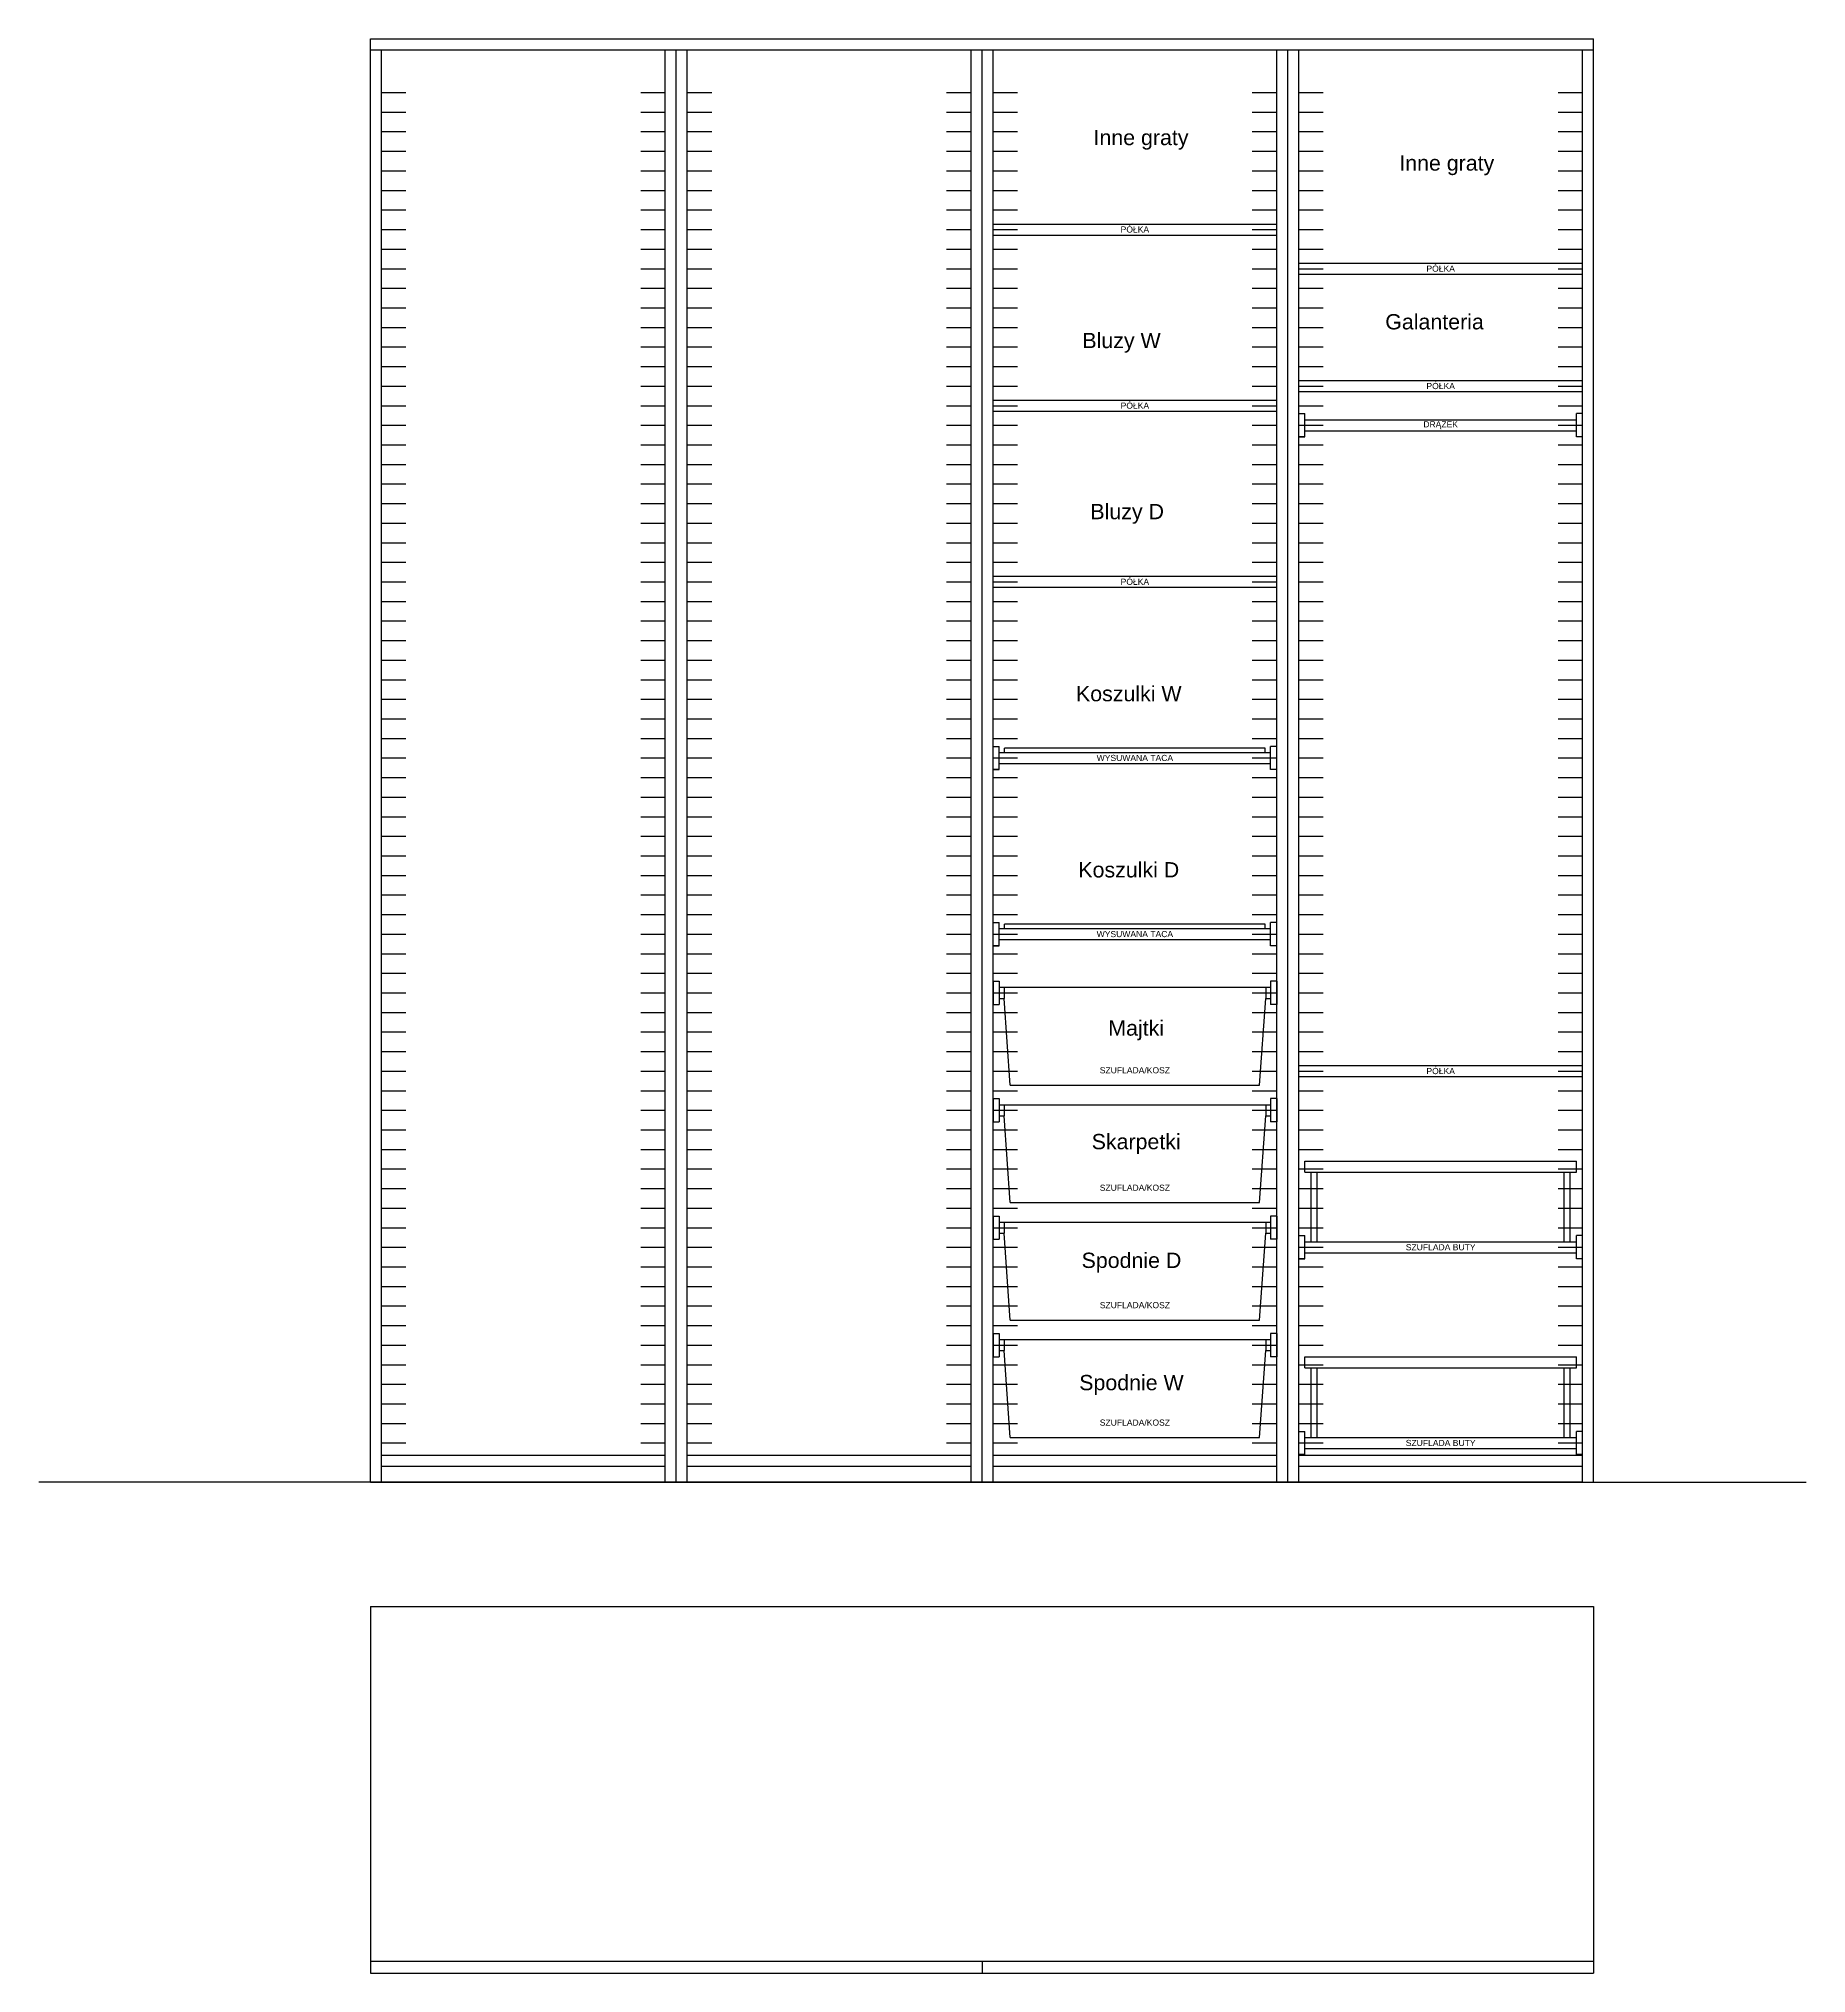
# Model space of a CAD drawing. Header units: millimetres. Extents: x 1528 to 3291, y 305 to 1763.
# Drawn here: x 2743 to 3032, y 872.8 to 1189.1 of the extents above; entities that cross this region are included whole.
import ezdxf

# ---------------------------------------------------------------- set-up
doc = ezdxf.new("R2010")
doc.units = ezdxf.units.MM

msp = doc.modelspace()

# ---------------------------------------------------------------- texts
at = {"char_height": 2.5, "width": 44.4, "attachment_point": 5}
for s, insert in [('{\\fArial|b0|i0|c238|p0;Inne graty}', (2923.21, 1172.58)), ('{\\fArial|b0|i0|c238|p0;Inne graty}', (2973.21, 1168.41)), ('{\\fArial|b0|i0|c238|p0;Galanteria}', (2971.21, 1142.81)), ('{\\fArial|b0|i0|c238|p0;Bluzy W}', (2920.03, 1139.39)), ('{\\fArial|b0|i0|c238|p0;Bluzy D}', (2920.95, 1111.42)), ('{\\fArial|b0|i0|c238|p0;Koszulki W}', (2921.21, 1082.01)), ('{\\fArial|b0|i0|c238|p0;Koszulki D}', (2921.21, 1053.21)), ('{\\fArial|b0|i0|c238|p0;Majtki}', (2922.42, 1026.98)), ('{\\fArial|b0|i0|c238|p0;Skarpetki}', (2922.42, 1008.41)), ('{\\fArial|b0|i0|c238|p0;Spodnie D}', (2921.65, 989)), ('{\\fArial|b0|i0|c238|p0;Spodnie W}', (2921.65, 969.01))]:
    msp.add_mtext(s, dxfattribs=dict(at, insert=insert))

# ---------------------------------------------------------------- blocks, each defined once
blk = doc.blocks.new('Z$W@#12316')
for p, q in [((0, 0), (0, 3.8)), ((0, 3.8), (1, 3.8)), ((1, 0), (1, 3.8)), ((46.4, 3.8), (45.4, 3.8)), ((45.4, 0), (45.4, 3.8)), ((46.4, 0), (46.4, 3.8)), ((0, 0), (1, 0)), ((1, 0), (0, 0)), ((1, 2.8), (45.4, 2.8)), ((1, 1), (45.4, 1)), ((46.4, 0), (45.4, 0)), ((46.4, 0), (45.4, 0)), ((46.4, 1), (46.4, 2.8))]:
    blk.add_line(p, q)
at = {"insert": (23.2, 1.9), "char_height": 1, "width": 44.4, "attachment_point": 5}
blk.add_mtext('{\\fArial|b0|i0|c238|p0;DRĄŻEK}', dxfattribs=at)
blk = doc.blocks.new('Z$W@#3035')
for p, q in [((0, 0), (0, 1.8)), ((0, 1.8), (46.4, 1.8)), ((0, 0), (46.4, 0)), ((46.4, 0), (46.4, 1.8))]:
    blk.add_line(p, q)
at = {"insert": (23.2, 0.9), "char_height": 1, "width": 46.4, "attachment_point": 5}
blk.add_mtext('{\\fArial|b0|i0|c238|p0;PÓŁKA}', dxfattribs=at)
blk = doc.blocks.new('Z$W@#288')
for p, q in [((1, 16), (45.4, 16)), ((1, 14.2), (1, 16)), ((45.4, 14.2), (45.4, 16)), ((1, 14.2), (45.4, 14.2)), ((2, 2.8), (2, 14.2)), ((3, 2.8), (3, 14.2)), ((43.4, 2.8), (43.4, 14.2)), ((44.4, 2.8), (44.4, 14.2)), ((0, 0), (0, 3.8)), ((0, 3.8), (1, 3.8)), ((1, 0), (1, 3.8)), ((46.4, 3.8), (45.4, 3.8)), ((45.4, 0), (45.4, 3.8)), ((46.4, 0), (46.4, 3.8)), ((0, 0), (1, 0)), ((1, 0), (0, 0)), ((1, 2.8), (45.4, 2.8)), ((1, 1), (45.4, 1)), ((46.4, 0), (45.4, 0)), ((46.4, 0), (45.4, 0)), ((46.4, 1), (46.4, 2.8))]:
    blk.add_line(p, q)
at = {"insert": (23.2, 1.9), "char_height": 1, "width": 44.4, "attachment_point": 5}
blk.add_mtext('{\\fArial|b0|i0|c238|p0;SZUFLADA BUTY}', dxfattribs=at)
blk = doc.blocks.new('Z$W@#30106')
for p, q in [((0, 18), (0, 14.2)), ((0, 18), (1, 18)), ((1, 18), (1, 14.2)), ((1, 17), (45.4, 17)), ((1.8, 17), (1.8, 15.2)), ((44.6, 17), (44.6, 15.2)), ((46.4, 18), (45.4, 18)), ((45.4, 18), (45.4, 14.2)), ((46.4, 18), (46.4, 14.2)), ((46.4, 17), (46.4, 15.2)), ((0, 14.2), (1, 14.2)), ((1, 15.2), (1.8, 15.2)), ((2.8, 1), (1.8, 15.2)), ((43.6, 1), (44.6, 15.2)), ((44.6, 15.2), (45.4, 15.2)), ((46.4, 14.2), (45.4, 14.2)), ((2.8, 1), (43.6, 1))]:
    blk.add_line(p, q)
at = {"insert": (23.2, 3.43), "char_height": 1, "width": 42.8, "attachment_point": 5}
blk.add_mtext('{\\fArial|b0|i0|c238|p0;SZUFLADA/KOSZ}', dxfattribs=at)
blk = doc.blocks.new('Z$W@#27446')
for p, q in [((0, 0), (0, 3.8)), ((0, 3.8), (1, 3.8)), ((1, 0), (1, 3.8)), ((1.9, 2.8), (1.9, 3.5)), ((44.5, 3.5), (1.9, 3.5)), ((44.5, 2.8), (44.5, 3.5)), ((46.4, 3.8), (45.4, 3.8)), ((45.4, 0), (45.4, 3.8)), ((46.4, 0), (46.4, 3.8)), ((0, 0), (1, 0)), ((1, 0), (0, 0)), ((1, 2.8), (45.4, 2.8)), ((1, 1), (45.4, 1)), ((46.4, 0), (45.4, 0)), ((46.4, 0), (45.4, 0)), ((46.4, 1), (46.4, 2.8))]:
    blk.add_line(p, q)
at = {"insert": (23.2, 1.9), "char_height": 1, "width": 44.4, "attachment_point": 5}
blk.add_mtext('{\\fArial|b0|i0|c238|p0;WYSUWANA TACA}', dxfattribs=at)

# ---------------------------------------------------------------- linework, layer by layer
for p, q in [((2797.21, 953.11), (2797.21, 1189.11)), ((2797.21, 1189.11), (2997.21, 1189.11)), ((2797.21, 1187.31), (2997.21, 1187.31)), ((2799.01, 953.11), (2799.01, 1187.31)), ((2845.41, 953.11), (2845.41, 1187.31)), ((2847.21, 953.11), (2847.21, 1187.31)), ((2849.01, 953.11), (2849.01, 1187.31)), ((2895.41, 953.11), (2895.41, 1187.31)), ((2897.21, 953.11), (2897.21, 1187.31)), ((2899.01, 953.11), (2899.01, 1187.31)), ((2945.41, 953.11), (2945.41, 1187.31)), ((2947.21, 953.11), (2947.21, 1187.31)), ((2949.01, 953.11), (2949.01, 1187.31)), ((2995.41, 953.11), (2995.41, 1187.31)), ((2997.21, 953.11), (2997.21, 1189.11)), ((2799.01, 957.51), (2845.41, 957.51)), ((2799.01, 955.71), (2845.41, 955.71)), ((2849.01, 957.51), (2895.41, 957.51)), ((2849.01, 955.71), (2895.41, 955.71)), ((2899.01, 957.51), (2945.41, 957.51)), ((2899.01, 955.71), (2945.41, 955.71)), ((2949.01, 957.51), (2995.41, 957.51)), ((2949.01, 955.71), (2995.41, 955.71)), ((2995.41, 953.11), (2742.96, 953.11)), ((2797.21, 953.11), (2997.21, 953.11)), ((2955.62, 953.11), (3032, 953.11)), ((2797.21, 932.8), (2797.21, 872.8)), ((2797.21, 932.8), (2997.21, 932.8)), ((2997.21, 932.8), (2997.21, 872.8)), ((2797.21, 874.8), (2997.21, 874.8)), ((2897.21, 874.8), (2897.21, 872.8)), ((2797.21, 872.8), (2997.21, 872.8))]:
    msp.add_line(p, q)
at = {"color": 7, "true_color": 0xedefed}
for p, q in [((2799.01, 1180.31), (2803.01, 1180.31)), ((2841.41, 1180.31), (2845.41, 1180.31)), ((2849.01, 1180.31), (2853.01, 1180.31)), ((2891.41, 1180.31), (2895.41, 1180.31)), ((2899.01, 1180.31), (2903.01, 1180.31)), ((2941.41, 1180.31), (2945.41, 1180.31)), ((2949.01, 1180.31), (2953.01, 1180.31)), ((2991.41, 1180.31), (2995.41, 1180.31)), ((2799.01, 1177.11), (2803.01, 1177.11)), ((2841.41, 1177.11), (2845.41, 1177.11)), ((2849.01, 1177.11), (2853.01, 1177.11)), ((2891.41, 1177.11), (2895.41, 1177.11)), ((2899.01, 1177.11), (2903.01, 1177.11)), ((2941.41, 1177.11), (2945.41, 1177.11)), ((2949.01, 1177.11), (2953.01, 1177.11)), ((2991.41, 1177.11), (2995.41, 1177.11)), ((2799.01, 1173.91), (2803.01, 1173.91)), ((2841.41, 1173.91), (2845.41, 1173.91)), ((2849.01, 1173.91), (2853.01, 1173.91)), ((2891.41, 1173.91), (2895.41, 1173.91)), ((2899.01, 1173.91), (2903.01, 1173.91)), ((2941.41, 1173.91), (2945.41, 1173.91)), ((2949.01, 1173.91), (2953.01, 1173.91)), ((2991.41, 1173.91), (2995.41, 1173.91)), ((2799.01, 1170.71), (2803.01, 1170.71)), ((2841.41, 1170.71), (2845.41, 1170.71)), ((2849.01, 1170.71), (2853.01, 1170.71)), ((2891.41, 1170.71), (2895.41, 1170.71)), ((2899.01, 1170.71), (2903.01, 1170.71)), ((2941.41, 1170.71), (2945.41, 1170.71)), ((2949.01, 1170.71), (2953.01, 1170.71)), ((2991.41, 1170.71), (2995.41, 1170.71)), ((2799.01, 1167.51), (2803.01, 1167.51)), ((2841.41, 1167.51), (2845.41, 1167.51)), ((2849.01, 1167.51), (2853.01, 1167.51)), ((2891.41, 1167.51), (2895.41, 1167.51)), ((2899.01, 1167.51), (2903.01, 1167.51)), ((2941.41, 1167.51), (2945.41, 1167.51)), ((2949.01, 1167.51), (2953.01, 1167.51)), ((2991.41, 1167.51), (2995.41, 1167.51)), ((2799.01, 1164.31), (2803.01, 1164.31)), ((2841.41, 1164.31), (2845.41, 1164.31)), ((2849.01, 1164.31), (2853.01, 1164.31)), ((2891.41, 1164.31), (2895.41, 1164.31)), ((2899.01, 1164.31), (2903.01, 1164.31)), ((2941.41, 1164.31), (2945.41, 1164.31)), ((2949.01, 1164.31), (2953.01, 1164.31)), ((2991.41, 1164.31), (2995.41, 1164.31)), ((2799.01, 1161.11), (2803.01, 1161.11)), ((2841.41, 1161.11), (2845.41, 1161.11)), ((2849.01, 1161.11), (2853.01, 1161.11)), ((2891.41, 1161.11), (2895.41, 1161.11)), ((2899.01, 1161.11), (2903.01, 1161.11)), ((2941.41, 1161.11), (2945.41, 1161.11)), ((2949.01, 1161.11), (2953.01, 1161.11)), ((2991.41, 1161.11), (2995.41, 1161.11)), ((2799.01, 1157.91), (2803.01, 1157.91)), ((2841.41, 1157.91), (2845.41, 1157.91)), ((2849.01, 1157.91), (2853.01, 1157.91)), ((2891.41, 1157.91), (2895.41, 1157.91)), ((2899.01, 1157.91), (2903.01, 1157.91)), ((2941.41, 1157.91), (2945.41, 1157.91)), ((2949.01, 1157.91), (2953.01, 1157.91)), ((2991.41, 1157.91), (2995.41, 1157.91)), ((2799.01, 1154.71), (2803.01, 1154.71)), ((2841.41, 1154.71), (2845.41, 1154.71)), ((2849.01, 1154.71), (2853.01, 1154.71)), ((2891.41, 1154.71), (2895.41, 1154.71)), ((2899.01, 1154.71), (2903.01, 1154.71)), ((2941.41, 1154.71), (2945.41, 1154.71)), ((2949.01, 1154.71), (2953.01, 1154.71)), ((2991.41, 1154.71), (2995.41, 1154.71)), ((2799.01, 1151.51), (2803.01, 1151.51)), ((2841.41, 1151.51), (2845.41, 1151.51)), ((2849.01, 1151.51), (2853.01, 1151.51)), ((2891.41, 1151.51), (2895.41, 1151.51)), ((2899.01, 1151.51), (2903.01, 1151.51)), ((2941.41, 1151.51), (2945.41, 1151.51)), ((2949.01, 1151.51), (2953.01, 1151.51)), ((2991.41, 1151.51), (2995.41, 1151.51)), ((2799.01, 1148.31), (2803.01, 1148.31)), ((2841.41, 1148.31), (2845.41, 1148.31)), ((2849.01, 1148.31), (2853.01, 1148.31)), ((2891.41, 1148.31), (2895.41, 1148.31)), ((2899.01, 1148.31), (2903.01, 1148.31)), ((2941.41, 1148.31), (2945.41, 1148.31)), ((2949.01, 1148.31), (2953.01, 1148.31)), ((2991.41, 1148.31), (2995.41, 1148.31)), ((2799.01, 1145.11), (2803.01, 1145.11)), ((2841.41, 1145.11), (2845.41, 1145.11)), ((2849.01, 1145.11), (2853.01, 1145.11)), ((2891.41, 1145.11), (2895.41, 1145.11)), ((2899.01, 1145.11), (2903.01, 1145.11)), ((2941.41, 1145.11), (2945.41, 1145.11)), ((2949.01, 1145.11), (2953.01, 1145.11)), ((2991.41, 1145.11), (2995.41, 1145.11)), ((2799.01, 1141.91), (2803.01, 1141.91)), ((2841.41, 1141.91), (2845.41, 1141.91)), ((2849.01, 1141.91), (2853.01, 1141.91)), ((2891.41, 1141.91), (2895.41, 1141.91)), ((2899.01, 1141.91), (2903.01, 1141.91)), ((2941.41, 1141.91), (2945.41, 1141.91)), ((2949.01, 1141.91), (2953.01, 1141.91)), ((2991.41, 1141.91), (2995.41, 1141.91)), ((2799.01, 1138.71), (2803.01, 1138.71)), ((2841.41, 1138.71), (2845.41, 1138.71)), ((2849.01, 1138.71), (2853.01, 1138.71)), ((2891.41, 1138.71), (2895.41, 1138.71)), ((2899.01, 1138.71), (2903.01, 1138.71)), ((2941.41, 1138.71), (2945.41, 1138.71)), ((2949.01, 1138.71), (2953.01, 1138.71)), ((2991.41, 1138.71), (2995.41, 1138.71)), ((2799.01, 1135.51), (2803.01, 1135.51)), ((2841.41, 1135.51), (2845.41, 1135.51)), ((2849.01, 1135.51), (2853.01, 1135.51)), ((2891.41, 1135.51), (2895.41, 1135.51)), ((2899.01, 1135.51), (2903.01, 1135.51)), ((2941.41, 1135.51), (2945.41, 1135.51)), ((2949.01, 1135.51), (2953.01, 1135.51)), ((2991.41, 1135.51), (2995.41, 1135.51)), ((2799.01, 1132.31), (2803.01, 1132.31)), ((2841.41, 1132.31), (2845.41, 1132.31)), ((2849.01, 1132.31), (2853.01, 1132.31)), ((2891.41, 1132.31), (2895.41, 1132.31)), ((2899.01, 1132.31), (2903.01, 1132.31)), ((2941.41, 1132.31), (2945.41, 1132.31)), ((2949.01, 1132.31), (2953.01, 1132.31)), ((2991.41, 1132.31), (2995.41, 1132.31)), ((2799.01, 1129.11), (2803.01, 1129.11)), ((2841.41, 1129.11), (2845.41, 1129.11)), ((2849.01, 1129.11), (2853.01, 1129.11)), ((2891.41, 1129.11), (2895.41, 1129.11)), ((2899.01, 1129.11), (2903.01, 1129.11)), ((2941.41, 1129.11), (2945.41, 1129.11)), ((2949.01, 1129.11), (2953.01, 1129.11)), ((2991.41, 1129.11), (2995.41, 1129.11)), ((2799.01, 1125.91), (2803.01, 1125.91)), ((2841.41, 1125.91), (2845.41, 1125.91)), ((2849.01, 1125.91), (2853.01, 1125.91)), ((2891.41, 1125.91), (2895.41, 1125.91)), ((2899.01, 1125.91), (2903.01, 1125.91)), ((2941.41, 1125.91), (2945.41, 1125.91)), ((2949.01, 1125.91), (2953.01, 1125.91)), ((2991.41, 1125.91), (2995.41, 1125.91)), ((2799.01, 1122.71), (2803.01, 1122.71)), ((2841.41, 1122.71), (2845.41, 1122.71)), ((2849.01, 1122.71), (2853.01, 1122.71)), ((2891.41, 1122.71), (2895.41, 1122.71)), ((2899.01, 1122.71), (2903.01, 1122.71)), ((2941.41, 1122.71), (2945.41, 1122.71)), ((2949.01, 1122.71), (2953.01, 1122.71)), ((2991.41, 1122.71), (2995.41, 1122.71)), ((2799.01, 1119.51), (2803.01, 1119.51)), ((2841.41, 1119.51), (2845.41, 1119.51)), ((2849.01, 1119.51), (2853.01, 1119.51)), ((2891.41, 1119.51), (2895.41, 1119.51)), ((2899.01, 1119.51), (2903.01, 1119.51)), ((2941.41, 1119.51), (2945.41, 1119.51)), ((2949.01, 1119.51), (2953.01, 1119.51)), ((2991.41, 1119.51), (2995.41, 1119.51)), ((2799.01, 1116.31), (2803.01, 1116.31)), ((2841.41, 1116.31), (2845.41, 1116.31)), ((2849.01, 1116.31), (2853.01, 1116.31)), ((2891.41, 1116.31), (2895.41, 1116.31)), ((2899.01, 1116.31), (2903.01, 1116.31)), ((2941.41, 1116.31), (2945.41, 1116.31)), ((2949.01, 1116.31), (2953.01, 1116.31)), ((2991.41, 1116.31), (2995.41, 1116.31)), ((2799.01, 1113.11), (2803.01, 1113.11)), ((2841.41, 1113.11), (2845.41, 1113.11)), ((2849.01, 1113.11), (2853.01, 1113.11)), ((2891.41, 1113.11), (2895.41, 1113.11)), ((2899.01, 1113.11), (2903.01, 1113.11)), ((2941.41, 1113.11), (2945.41, 1113.11)), ((2949.01, 1113.11), (2953.01, 1113.11)), ((2991.41, 1113.11), (2995.41, 1113.11)), ((2799.01, 1109.91), (2803.01, 1109.91)), ((2841.41, 1109.91), (2845.41, 1109.91)), ((2849.01, 1109.91), (2853.01, 1109.91)), ((2891.41, 1109.91), (2895.41, 1109.91)), ((2899.01, 1109.91), (2903.01, 1109.91)), ((2941.41, 1109.91), (2945.41, 1109.91)), ((2949.01, 1109.91), (2953.01, 1109.91)), ((2991.41, 1109.91), (2995.41, 1109.91)), ((2799.01, 1106.71), (2803.01, 1106.71)), ((2841.41, 1106.71), (2845.41, 1106.71)), ((2849.01, 1106.71), (2853.01, 1106.71)), ((2891.41, 1106.71), (2895.41, 1106.71)), ((2899.01, 1106.71), (2903.01, 1106.71)), ((2941.41, 1106.71), (2945.41, 1106.71)), ((2949.01, 1106.71), (2953.01, 1106.71)), ((2991.41, 1106.71), (2995.41, 1106.71)), ((2799.01, 1103.51), (2803.01, 1103.51)), ((2841.41, 1103.51), (2845.41, 1103.51)), ((2849.01, 1103.51), (2853.01, 1103.51)), ((2891.41, 1103.51), (2895.41, 1103.51)), ((2899.01, 1103.51), (2903.01, 1103.51)), ((2941.41, 1103.51), (2945.41, 1103.51)), ((2949.01, 1103.51), (2953.01, 1103.51)), ((2991.41, 1103.51), (2995.41, 1103.51)), ((2799.01, 1100.31), (2803.01, 1100.31)), ((2841.41, 1100.31), (2845.41, 1100.31)), ((2849.01, 1100.31), (2853.01, 1100.31)), ((2891.41, 1100.31), (2895.41, 1100.31)), ((2899.01, 1100.31), (2903.01, 1100.31)), ((2941.41, 1100.31), (2945.41, 1100.31)), ((2949.01, 1100.31), (2953.01, 1100.31)), ((2991.41, 1100.31), (2995.41, 1100.31)), ((2799.01, 1097.11), (2803.01, 1097.11)), ((2841.41, 1097.11), (2845.41, 1097.11)), ((2849.01, 1097.11), (2853.01, 1097.11)), ((2891.41, 1097.11), (2895.41, 1097.11)), ((2899.01, 1097.11), (2903.01, 1097.11)), ((2941.41, 1097.11), (2945.41, 1097.11)), ((2949.01, 1097.11), (2953.01, 1097.11)), ((2991.41, 1097.11), (2995.41, 1097.11)), ((2799.01, 1093.91), (2803.01, 1093.91)), ((2841.41, 1093.91), (2845.41, 1093.91)), ((2849.01, 1093.91), (2853.01, 1093.91)), ((2891.41, 1093.91), (2895.41, 1093.91)), ((2899.01, 1093.91), (2903.01, 1093.91)), ((2941.41, 1093.91), (2945.41, 1093.91)), ((2949.01, 1093.91), (2953.01, 1093.91)), ((2991.41, 1093.91), (2995.41, 1093.91)), ((2799.01, 1090.71), (2803.01, 1090.71)), ((2841.41, 1090.71), (2845.41, 1090.71)), ((2849.01, 1090.71), (2853.01, 1090.71)), ((2891.41, 1090.71), (2895.41, 1090.71)), ((2899.01, 1090.71), (2903.01, 1090.71)), ((2941.41, 1090.71), (2945.41, 1090.71)), ((2949.01, 1090.71), (2953.01, 1090.71)), ((2991.41, 1090.71), (2995.41, 1090.71)), ((2799.01, 1087.51), (2803.01, 1087.51)), ((2841.41, 1087.51), (2845.41, 1087.51)), ((2849.01, 1087.51), (2853.01, 1087.51)), ((2891.41, 1087.51), (2895.41, 1087.51)), ((2899.01, 1087.51), (2903.01, 1087.51)), ((2941.41, 1087.51), (2945.41, 1087.51)), ((2949.01, 1087.51), (2953.01, 1087.51)), ((2991.41, 1087.51), (2995.41, 1087.51)), ((2799.01, 1084.31), (2803.01, 1084.31)), ((2841.41, 1084.31), (2845.41, 1084.31)), ((2849.01, 1084.31), (2853.01, 1084.31)), ((2891.41, 1084.31), (2895.41, 1084.31)), ((2899.01, 1084.31), (2903.01, 1084.31)), ((2941.41, 1084.31), (2945.41, 1084.31)), ((2949.01, 1084.31), (2953.01, 1084.31)), ((2991.41, 1084.31), (2995.41, 1084.31)), ((2799.01, 1081.11), (2803.01, 1081.11)), ((2841.41, 1081.11), (2845.41, 1081.11)), ((2849.01, 1081.11), (2853.01, 1081.11)), ((2891.41, 1081.11), (2895.41, 1081.11)), ((2899.01, 1081.11), (2903.01, 1081.11)), ((2941.41, 1081.11), (2945.41, 1081.11)), ((2949.01, 1081.11), (2953.01, 1081.11)), ((2991.41, 1081.11), (2995.41, 1081.11)), ((2799.01, 1077.91), (2803.01, 1077.91)), ((2841.41, 1077.91), (2845.41, 1077.91)), ((2849.01, 1077.91), (2853.01, 1077.91)), ((2891.41, 1077.91), (2895.41, 1077.91)), ((2899.01, 1077.91), (2903.01, 1077.91)), ((2941.41, 1077.91), (2945.41, 1077.91)), ((2949.01, 1077.91), (2953.01, 1077.91)), ((2991.41, 1077.91), (2995.41, 1077.91)), ((2799.01, 1074.71), (2803.01, 1074.71)), ((2841.41, 1074.71), (2845.41, 1074.71)), ((2849.01, 1074.71), (2853.01, 1074.71)), ((2891.41, 1074.71), (2895.41, 1074.71)), ((2899.01, 1074.71), (2903.01, 1074.71)), ((2941.41, 1074.71), (2945.41, 1074.71)), ((2949.01, 1074.71), (2953.01, 1074.71)), ((2991.41, 1074.71), (2995.41, 1074.71)), ((2799.01, 1071.51), (2803.01, 1071.51)), ((2841.41, 1071.51), (2845.41, 1071.51)), ((2849.01, 1071.51), (2853.01, 1071.51)), ((2891.41, 1071.51), (2895.41, 1071.51)), ((2899.01, 1071.51), (2903.01, 1071.51)), ((2941.41, 1071.51), (2945.41, 1071.51)), ((2949.01, 1071.51), (2953.01, 1071.51)), ((2991.41, 1071.51), (2995.41, 1071.51)), ((2799.01, 1068.31), (2803.01, 1068.31)), ((2841.41, 1068.31), (2845.41, 1068.31)), ((2849.01, 1068.31), (2853.01, 1068.31)), ((2891.41, 1068.31), (2895.41, 1068.31)), ((2899.01, 1068.31), (2903.01, 1068.31)), ((2941.41, 1068.31), (2945.41, 1068.31)), ((2949.01, 1068.31), (2953.01, 1068.31)), ((2991.41, 1068.31), (2995.41, 1068.31)), ((2799.01, 1065.11), (2803.01, 1065.11)), ((2841.41, 1065.11), (2845.41, 1065.11)), ((2849.01, 1065.11), (2853.01, 1065.11)), ((2891.41, 1065.11), (2895.41, 1065.11)), ((2899.01, 1065.11), (2903.01, 1065.11)), ((2941.41, 1065.11), (2945.41, 1065.11)), ((2949.01, 1065.11), (2953.01, 1065.11)), ((2991.41, 1065.11), (2995.41, 1065.11)), ((2799.01, 1061.91), (2803.01, 1061.91)), ((2841.41, 1061.91), (2845.41, 1061.91)), ((2849.01, 1061.91), (2853.01, 1061.91)), ((2891.41, 1061.91), (2895.41, 1061.91)), ((2899.01, 1061.91), (2903.01, 1061.91)), ((2941.41, 1061.91), (2945.41, 1061.91)), ((2949.01, 1061.91), (2953.01, 1061.91)), ((2991.41, 1061.91), (2995.41, 1061.91)), ((2799.01, 1058.71), (2803.01, 1058.71)), ((2841.41, 1058.71), (2845.41, 1058.71)), ((2849.01, 1058.71), (2853.01, 1058.71)), ((2891.41, 1058.71), (2895.41, 1058.71)), ((2899.01, 1058.71), (2903.01, 1058.71)), ((2941.41, 1058.71), (2945.41, 1058.71)), ((2949.01, 1058.71), (2953.01, 1058.71)), ((2991.41, 1058.71), (2995.41, 1058.71)), ((2799.01, 1055.51), (2803.01, 1055.51)), ((2841.41, 1055.51), (2845.41, 1055.51)), ((2849.01, 1055.51), (2853.01, 1055.51)), ((2891.41, 1055.51), (2895.41, 1055.51)), ((2899.01, 1055.51), (2903.01, 1055.51)), ((2941.41, 1055.51), (2945.41, 1055.51)), ((2949.01, 1055.51), (2953.01, 1055.51)), ((2991.41, 1055.51), (2995.41, 1055.51)), ((2799.01, 1052.31), (2803.01, 1052.31)), ((2841.41, 1052.31), (2845.41, 1052.31)), ((2849.01, 1052.31), (2853.01, 1052.31)), ((2891.41, 1052.31), (2895.41, 1052.31)), ((2899.01, 1052.31), (2903.01, 1052.31)), ((2941.41, 1052.31), (2945.41, 1052.31)), ((2949.01, 1052.31), (2953.01, 1052.31)), ((2991.41, 1052.31), (2995.41, 1052.31)), ((2799.01, 1049.11), (2803.01, 1049.11)), ((2841.41, 1049.11), (2845.41, 1049.11)), ((2849.01, 1049.11), (2853.01, 1049.11)), ((2891.41, 1049.11), (2895.41, 1049.11)), ((2899.01, 1049.11), (2903.01, 1049.11)), ((2941.41, 1049.11), (2945.41, 1049.11)), ((2949.01, 1049.11), (2953.01, 1049.11)), ((2991.41, 1049.11), (2995.41, 1049.11)), ((2799.01, 1045.91), (2803.01, 1045.91)), ((2841.41, 1045.91), (2845.41, 1045.91)), ((2849.01, 1045.91), (2853.01, 1045.91)), ((2891.41, 1045.91), (2895.41, 1045.91)), ((2899.01, 1045.91), (2903.01, 1045.91)), ((2941.41, 1045.91), (2945.41, 1045.91)), ((2949.01, 1045.91), (2953.01, 1045.91)), ((2991.41, 1045.91), (2995.41, 1045.91)), ((2799.01, 1042.71), (2803.01, 1042.71)), ((2841.41, 1042.71), (2845.41, 1042.71)), ((2849.01, 1042.71), (2853.01, 1042.71)), ((2891.41, 1042.71), (2895.41, 1042.71)), ((2899.01, 1042.71), (2903.01, 1042.71)), ((2941.41, 1042.71), (2945.41, 1042.71)), ((2949.01, 1042.71), (2953.01, 1042.71)), ((2991.41, 1042.71), (2995.41, 1042.71)), ((2799.01, 1039.51), (2803.01, 1039.51)), ((2841.41, 1039.51), (2845.41, 1039.51)), ((2849.01, 1039.51), (2853.01, 1039.51)), ((2891.41, 1039.51), (2895.41, 1039.51)), ((2899.01, 1039.51), (2903.01, 1039.51)), ((2941.41, 1039.51), (2945.41, 1039.51)), ((2949.01, 1039.51), (2953.01, 1039.51)), ((2991.41, 1039.51), (2995.41, 1039.51)), ((2799.01, 1036.31), (2803.01, 1036.31)), ((2841.41, 1036.31), (2845.41, 1036.31)), ((2849.01, 1036.31), (2853.01, 1036.31)), ((2891.41, 1036.31), (2895.41, 1036.31)), ((2899.01, 1036.31), (2903.01, 1036.31)), ((2941.41, 1036.31), (2945.41, 1036.31)), ((2949.01, 1036.31), (2953.01, 1036.31)), ((2991.41, 1036.31), (2995.41, 1036.31)), ((2799.01, 1033.11), (2803.01, 1033.11)), ((2841.41, 1033.11), (2845.41, 1033.11)), ((2849.01, 1033.11), (2853.01, 1033.11)), ((2891.41, 1033.11), (2895.41, 1033.11)), ((2899.01, 1033.11), (2903.01, 1033.11)), ((2941.41, 1033.11), (2945.41, 1033.11)), ((2949.01, 1033.11), (2953.01, 1033.11)), ((2991.41, 1033.11), (2995.41, 1033.11)), ((2799.01, 1029.91), (2803.01, 1029.91)), ((2841.41, 1029.91), (2845.41, 1029.91)), ((2849.01, 1029.91), (2853.01, 1029.91)), ((2891.41, 1029.91), (2895.41, 1029.91)), ((2899.01, 1029.91), (2903.01, 1029.91)), ((2941.41, 1029.91), (2945.41, 1029.91)), ((2949.01, 1029.91), (2953.01, 1029.91)), ((2991.41, 1029.91), (2995.41, 1029.91)), ((2799.01, 1026.71), (2803.01, 1026.71)), ((2841.41, 1026.71), (2845.41, 1026.71)), ((2849.01, 1026.71), (2853.01, 1026.71)), ((2891.41, 1026.71), (2895.41, 1026.71)), ((2899.01, 1026.71), (2903.01, 1026.71)), ((2941.41, 1026.71), (2945.41, 1026.71)), ((2949.01, 1026.71), (2953.01, 1026.71)), ((2991.41, 1026.71), (2995.41, 1026.71)), ((2799.01, 1023.51), (2803.01, 1023.51)), ((2841.41, 1023.51), (2845.41, 1023.51)), ((2849.01, 1023.51), (2853.01, 1023.51)), ((2891.41, 1023.51), (2895.41, 1023.51)), ((2899.01, 1023.51), (2903.01, 1023.51)), ((2941.41, 1023.51), (2945.41, 1023.51)), ((2949.01, 1023.51), (2953.01, 1023.51)), ((2991.41, 1023.51), (2995.41, 1023.51)), ((2799.01, 1020.31), (2803.01, 1020.31)), ((2841.41, 1020.31), (2845.41, 1020.31)), ((2849.01, 1020.31), (2853.01, 1020.31)), ((2891.41, 1020.31), (2895.41, 1020.31)), ((2899.01, 1020.31), (2903.01, 1020.31)), ((2941.41, 1020.31), (2945.41, 1020.31)), ((2949.01, 1020.31), (2953.01, 1020.31)), ((2991.41, 1020.31), (2995.41, 1020.31)), ((2799.01, 1017.11), (2803.01, 1017.11)), ((2841.41, 1017.11), (2845.41, 1017.11)), ((2849.01, 1017.11), (2853.01, 1017.11)), ((2891.41, 1017.11), (2895.41, 1017.11)), ((2899.01, 1017.11), (2903.01, 1017.11)), ((2941.41, 1017.11), (2945.41, 1017.11)), ((2949.01, 1017.11), (2953.01, 1017.11)), ((2991.41, 1017.11), (2995.41, 1017.11)), ((2799.01, 1013.91), (2803.01, 1013.91)), ((2841.41, 1013.91), (2845.41, 1013.91)), ((2849.01, 1013.91), (2853.01, 1013.91)), ((2891.41, 1013.91), (2895.41, 1013.91)), ((2899.01, 1013.91), (2903.01, 1013.91)), ((2941.41, 1013.91), (2945.41, 1013.91)), ((2949.01, 1013.91), (2953.01, 1013.91)), ((2991.41, 1013.91), (2995.41, 1013.91)), ((2799.01, 1010.71), (2803.01, 1010.71)), ((2841.41, 1010.71), (2845.41, 1010.71)), ((2849.01, 1010.71), (2853.01, 1010.71)), ((2891.41, 1010.71), (2895.41, 1010.71)), ((2899.01, 1010.71), (2903.01, 1010.71)), ((2941.41, 1010.71), (2945.41, 1010.71)), ((2949.01, 1010.71), (2953.01, 1010.71)), ((2991.41, 1010.71), (2995.41, 1010.71)), ((2799.01, 1007.51), (2803.01, 1007.51)), ((2841.41, 1007.51), (2845.41, 1007.51)), ((2849.01, 1007.51), (2853.01, 1007.51)), ((2891.41, 1007.51), (2895.41, 1007.51)), ((2899.01, 1007.51), (2903.01, 1007.51)), ((2941.41, 1007.51), (2945.41, 1007.51)), ((2949.01, 1007.51), (2953.01, 1007.51)), ((2991.41, 1007.51), (2995.41, 1007.51)), ((2799.01, 1004.31), (2803.01, 1004.31)), ((2841.41, 1004.31), (2845.41, 1004.31)), ((2849.01, 1004.31), (2853.01, 1004.31)), ((2891.41, 1004.31), (2895.41, 1004.31)), ((2899.01, 1004.31), (2903.01, 1004.31)), ((2941.41, 1004.31), (2945.41, 1004.31)), ((2949.01, 1004.31), (2953.01, 1004.31)), ((2991.41, 1004.31), (2995.41, 1004.31)), ((2799.01, 1001.11), (2803.01, 1001.11)), ((2841.41, 1001.11), (2845.41, 1001.11)), ((2849.01, 1001.11), (2853.01, 1001.11)), ((2891.41, 1001.11), (2895.41, 1001.11)), ((2899.01, 1001.11), (2903.01, 1001.11)), ((2941.41, 1001.11), (2945.41, 1001.11)), ((2949.01, 1001.11), (2953.01, 1001.11)), ((2991.41, 1001.11), (2995.41, 1001.11)), ((2799.01, 997.91), (2803.01, 997.91)), ((2841.41, 997.91), (2845.41, 997.91)), ((2849.01, 997.91), (2853.01, 997.91)), ((2891.41, 997.91), (2895.41, 997.91)), ((2899.01, 997.91), (2903.01, 997.91)), ((2941.41, 997.91), (2945.41, 997.91)), ((2949.01, 997.91), (2953.01, 997.91)), ((2991.41, 997.91), (2995.41, 997.91)), ((2799.01, 994.71), (2803.01, 994.71)), ((2841.41, 994.71), (2845.41, 994.71)), ((2849.01, 994.71), (2853.01, 994.71)), ((2891.41, 994.71), (2895.41, 994.71)), ((2899.01, 994.71), (2903.01, 994.71)), ((2941.41, 994.71), (2945.41, 994.71)), ((2949.01, 994.71), (2953.01, 994.71)), ((2991.41, 994.71), (2995.41, 994.71)), ((2799.01, 991.51), (2803.01, 991.51)), ((2841.41, 991.51), (2845.41, 991.51)), ((2849.01, 991.51), (2853.01, 991.51)), ((2891.41, 991.51), (2895.41, 991.51)), ((2899.01, 991.51), (2903.01, 991.51)), ((2941.41, 991.51), (2945.41, 991.51)), ((2949.01, 991.51), (2953.01, 991.51)), ((2991.41, 991.51), (2995.41, 991.51)), ((2799.01, 988.31), (2803.01, 988.31)), ((2841.41, 988.31), (2845.41, 988.31)), ((2849.01, 988.31), (2853.01, 988.31)), ((2891.41, 988.31), (2895.41, 988.31)), ((2899.01, 988.31), (2903.01, 988.31)), ((2941.41, 988.31), (2945.41, 988.31)), ((2949.01, 988.31), (2953.01, 988.31)), ((2991.41, 988.31), (2995.41, 988.31)), ((2799.01, 985.11), (2803.01, 985.11)), ((2841.41, 985.11), (2845.41, 985.11)), ((2849.01, 985.11), (2853.01, 985.11)), ((2891.41, 985.11), (2895.41, 985.11)), ((2899.01, 985.11), (2903.01, 985.11)), ((2941.41, 985.11), (2945.41, 985.11)), ((2949.01, 985.11), (2953.01, 985.11)), ((2991.41, 985.11), (2995.41, 985.11)), ((2799.01, 981.91), (2803.01, 981.91)), ((2841.41, 981.91), (2845.41, 981.91)), ((2849.01, 981.91), (2853.01, 981.91)), ((2891.41, 981.91), (2895.41, 981.91)), ((2899.01, 981.91), (2903.01, 981.91)), ((2941.41, 981.91), (2945.41, 981.91)), ((2949.01, 981.91), (2953.01, 981.91)), ((2991.41, 981.91), (2995.41, 981.91)), ((2799.01, 978.71), (2803.01, 978.71)), ((2841.41, 978.71), (2845.41, 978.71)), ((2849.01, 978.71), (2853.01, 978.71)), ((2891.41, 978.71), (2895.41, 978.71)), ((2899.01, 978.71), (2903.01, 978.71)), ((2941.41, 978.71), (2945.41, 978.71)), ((2949.01, 978.71), (2953.01, 978.71)), ((2991.41, 978.71), (2995.41, 978.71)), ((2799.01, 975.51), (2803.01, 975.51)), ((2841.41, 975.51), (2845.41, 975.51)), ((2849.01, 975.51), (2853.01, 975.51)), ((2891.41, 975.51), (2895.41, 975.51)), ((2899.01, 975.51), (2903.01, 975.51)), ((2941.41, 975.51), (2945.41, 975.51)), ((2949.01, 975.51), (2953.01, 975.51)), ((2991.41, 975.51), (2995.41, 975.51)), ((2799.01, 972.31), (2803.01, 972.31)), ((2841.41, 972.31), (2845.41, 972.31)), ((2849.01, 972.31), (2853.01, 972.31)), ((2891.41, 972.31), (2895.41, 972.31)), ((2899.01, 972.31), (2903.01, 972.31)), ((2941.41, 972.31), (2945.41, 972.31)), ((2949.01, 972.31), (2953.01, 972.31)), ((2991.41, 972.31), (2995.41, 972.31)), ((2799.01, 969.11), (2803.01, 969.11)), ((2841.41, 969.11), (2845.41, 969.11)), ((2849.01, 969.11), (2853.01, 969.11)), ((2891.41, 969.11), (2895.41, 969.11)), ((2899.01, 969.11), (2903.01, 969.11)), ((2941.41, 969.11), (2945.41, 969.11)), ((2949.01, 969.11), (2953.01, 969.11)), ((2991.41, 969.11), (2995.41, 969.11)), ((2799.01, 965.91), (2803.01, 965.91)), ((2841.41, 965.91), (2845.41, 965.91)), ((2849.01, 965.91), (2853.01, 965.91)), ((2891.41, 965.91), (2895.41, 965.91)), ((2899.01, 965.91), (2903.01, 965.91)), ((2941.41, 965.91), (2945.41, 965.91)), ((2949.01, 965.91), (2953.01, 965.91)), ((2991.41, 965.91), (2995.41, 965.91)), ((2799.01, 962.71), (2803.01, 962.71)), ((2841.41, 962.71), (2845.41, 962.71)), ((2849.01, 962.71), (2853.01, 962.71)), ((2891.41, 962.71), (2895.41, 962.71)), ((2899.01, 962.71), (2903.01, 962.71)), ((2941.41, 962.71), (2945.41, 962.71)), ((2949.01, 962.71), (2953.01, 962.71)), ((2991.41, 962.71), (2995.41, 962.71)), ((2799.01, 959.51), (2803.01, 959.51)), ((2841.41, 959.51), (2845.41, 959.51)), ((2849.01, 959.51), (2853.01, 959.51)), ((2891.41, 959.51), (2895.41, 959.51)), ((2899.01, 959.51), (2903.01, 959.51)), ((2941.41, 959.51), (2945.41, 959.51)), ((2949.01, 959.51), (2953.01, 959.51)), ((2991.41, 959.51), (2995.41, 959.51))]:
    msp.add_line(p, q, dxfattribs=at)

# ---------------------------------------------------------------- block references
for name, p in [('Z$W@#3035', (2899.01, 1157.01)), ('Z$W@#3035', (2949.01, 1150.61)), ('Z$W@#3035', (2949.01, 1131.41)), ('Z$W@#3035', (2899.01, 1128.21)), ('Z$W@#12316', (2949.01, 1124.01)), ('Z$W@#3035', (2899.01, 1099.41)), ('Z$W@#27446', (2899.01, 1069.61)), ('Z$W@#27446', (2899.01, 1040.81)), ('Z$W@#30106', (2899.01, 1017.01)), ('Z$W@#3035', (2949.01, 1019.41)), ('Z$W@#30106', (2899.01, 997.81)), ('Z$W@#288', (2949.01, 989.61)), ('Z$W@#30106', (2899.01, 978.61)), ('Z$W@#30106', (2899.01, 959.41)), ('Z$W@#288', (2949.01, 957.61))]:
    msp.add_blockref(name, p)

msp.set_redraw_order([(e.dxf.handle, doc.entitydb.next_handle()) for e in msp.query("TEXT MTEXT ATTDEF DIMENSION ARC_DIMENSION")])  # texts and dimensions are drawn at this point

doc.saveas('drawing.dxf')
